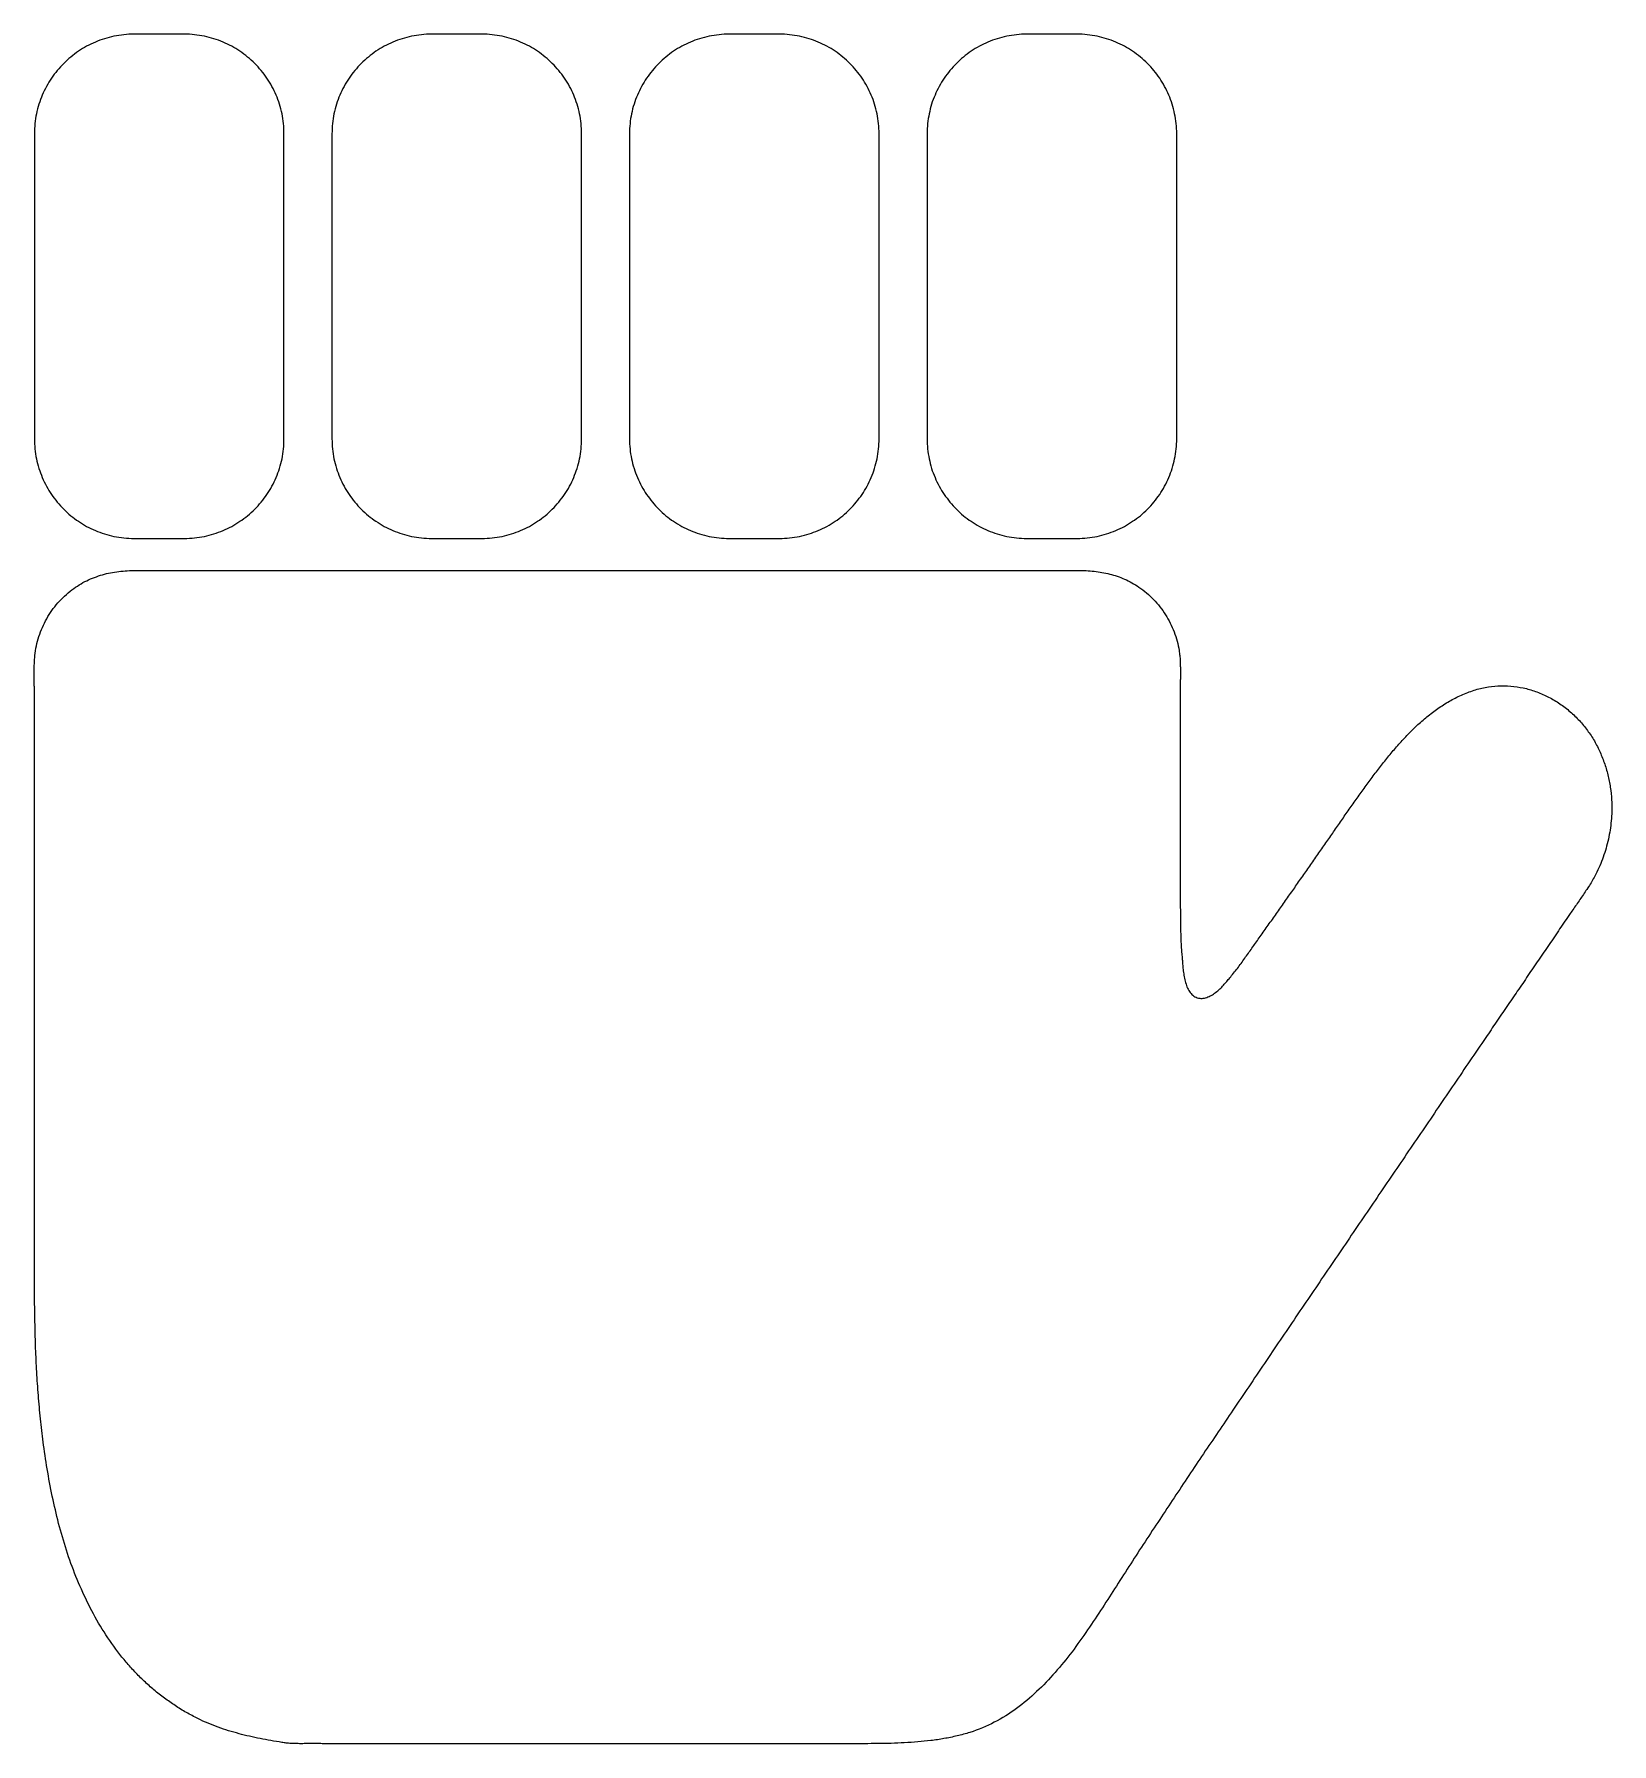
# Model space of a CAD drawing. Extents: x 57 to 152, y -213 to -110.
import ezdxf

# ---------------------------------------------------------------- set-up
doc = ezdxf.new("R2010")
doc.units = 0
doc.layers.add('LIVELLO_2', color=7, linetype='CONTINUOUS')

msp = doc.modelspace()

# ---------------------------------------------------------------- linework, layer by layer
at = {"layer": 'LIVELLO_2', "color": 250}
for points, knots in [([(71.6, -134.24), (71.6, -134.45), (71.59, -134.65), (71.57, -134.85), (71.55, -135.05), (71.52, -135.25), (71.48, -135.45), (71.44, -135.64), (71.39, -135.83), (71.33, -136.02), (71.27, -136.21), (71.2, -136.39), (71.13, -136.57), (71.05, -136.75), (70.97, -136.93), (70.87, -137.1), (70.78, -137.27), (70.68, -137.43), (70.57, -137.59), (70.46, -137.75), (70.35, -137.9), (70.23, -138.05), (70.1, -138.2), (69.97, -138.34), (69.84, -138.48), (69.7, -138.62), (69.56, -138.75), (69.41, -138.87), (69.26, -138.99), (69.11, -139.11), (68.95, -139.21), (68.79, -139.32), (68.62, -139.42), (68.45, -139.52), (68.28, -139.61), (68.11, -139.69), (67.93, -139.77), (67.75, -139.84), (67.57, -139.91), (67.38, -139.97), (67.19, -140.03), (67, -140.08), (66.81, -140.12), (66.61, -140.16), (66.41, -140.19), (66.21, -140.21), (66.01, -140.23), (65.81, -140.24), (65.6, -140.24), (65.6, -140.24), (65.41, -140.24), (65.41, -140.24), (65.41, -140.24), (65.22, -140.24), (65.22, -140.24), (65.22, -140.24), (65.03, -140.24), (65.03, -140.24), (65.03, -140.24), (64.84, -140.24), (64.84, -140.24), (64.84, -140.24), (64.65, -140.24), (64.65, -140.24), (64.65, -140.24), (64.46, -140.24), (64.46, -140.24), (64.46, -140.24), (64.27, -140.24), (64.27, -140.24), (64.27, -140.24), (64.08, -140.24), (64.08, -140.24), (64.08, -140.24), (63.9, -140.24), (63.9, -140.24), (63.9, -140.24), (63.71, -140.24), (63.71, -140.24), (63.71, -140.24), (63.52, -140.24), (63.52, -140.24), (63.52, -140.24), (63.33, -140.24), (63.33, -140.24), (63.33, -140.24), (63.14, -140.24), (63.14, -140.24), (63.14, -140.24), (62.95, -140.24), (62.95, -140.24), (62.95, -140.24), (62.76, -140.24), (62.76, -140.24), (62.76, -140.24), (62.57, -140.24), (62.57, -140.24), (62.36, -140.24), (62.16, -140.23), (61.96, -140.21), (61.76, -140.19), (61.56, -140.16), (61.36, -140.12), (61.17, -140.08), (60.98, -140.03), (60.79, -139.97), (60.6, -139.91), (60.42, -139.84), (60.24, -139.77), (60.06, -139.69), (59.88, -139.61), (59.71, -139.52), (59.54, -139.42), (59.38, -139.32), (59.22, -139.21), (59.06, -139.11), (58.91, -138.99), (58.76, -138.87), (58.61, -138.75), (58.47, -138.62), (58.33, -138.48), (58.2, -138.34), (58.07, -138.2), (57.94, -138.05), (57.82, -137.9), (57.7, -137.75), (57.6, -137.59), (57.49, -137.43), (57.39, -137.27), (57.3, -137.1), (57.2, -136.93), (57.12, -136.75), (57.04, -136.57), (56.97, -136.39), (56.9, -136.21), (56.84, -136.02), (56.78, -135.83), (56.73, -135.64), (56.69, -135.45), (56.65, -135.25), (56.62, -135.05), (56.6, -134.85), (56.58, -134.65), (56.57, -134.45), (56.57, -134.24), (56.57, -134.24), (56.57, -133.09), (56.57, -133.09), (56.57, -133.09), (56.57, -131.95), (56.57, -131.95), (56.57, -131.95), (56.57, -130.8), (56.57, -130.8), (56.57, -130.8), (56.57, -129.65), (56.57, -129.65), (56.57, -129.65), (56.57, -128.5), (56.57, -128.5), (56.57, -128.5), (56.57, -127.35), (56.57, -127.35), (56.57, -127.35), (56.57, -126.2), (56.57, -126.2), (56.57, -126.2), (56.57, -125.05), (56.57, -125.05), (56.57, -125.05), (56.57, -123.9), (56.57, -123.9), (56.57, -123.9), (56.57, -122.76), (56.57, -122.76), (56.57, -122.76), (56.57, -121.61), (56.57, -121.61), (56.57, -121.61), (56.57, -120.46), (56.57, -120.46), (56.57, -120.46), (56.57, -119.31), (56.57, -119.31), (56.57, -119.31), (56.57, -118.16), (56.57, -118.16), (56.57, -118.16), (56.57, -117.01), (56.57, -117.01), (56.57, -117.01), (56.57, -115.86), (56.57, -115.86), (56.57, -115.66), (56.58, -115.45), (56.6, -115.25), (56.62, -115.05), (56.65, -114.85), (56.69, -114.66), (56.73, -114.46), (56.78, -114.27), (56.84, -114.09), (56.9, -113.9), (56.97, -113.71), (57.04, -113.53), (57.12, -113.36), (57.2, -113.18), (57.3, -113.01), (57.39, -112.84), (57.49, -112.68), (57.6, -112.52), (57.7, -112.36), (57.82, -112.2), (57.94, -112.05), (58.07, -111.91), (58.2, -111.76), (58.33, -111.63), (58.47, -111.49), (58.61, -111.36), (58.76, -111.24), (58.91, -111.12), (59.06, -111), (59.22, -110.89), (59.38, -110.78), (59.54, -110.68), (59.71, -110.59), (59.88, -110.5), (60.06, -110.41), (60.24, -110.34), (60.42, -110.26), (60.6, -110.19), (60.79, -110.14), (60.98, -110.08), (61.17, -110.03), (61.36, -109.99), (61.56, -109.95), (61.76, -109.92), (61.96, -109.9), (62.16, -109.88), (62.36, -109.86), (62.57, -109.86), (62.57, -109.86), (62.76, -109.86), (62.76, -109.86), (62.76, -109.86), (62.95, -109.86), (62.95, -109.86), (62.95, -109.86), (63.14, -109.86), (63.14, -109.86), (63.14, -109.86), (63.33, -109.86), (63.33, -109.86), (63.33, -109.86), (63.52, -109.86), (63.52, -109.86), (63.52, -109.86), (63.71, -109.86), (63.71, -109.86), (63.71, -109.86), (63.9, -109.86), (63.9, -109.86), (63.9, -109.86), (64.08, -109.86), (64.08, -109.86), (64.08, -109.86), (64.27, -109.86), (64.27, -109.86), (64.27, -109.86), (64.46, -109.86), (64.46, -109.86), (64.46, -109.86), (64.65, -109.86), (64.65, -109.86), (64.65, -109.86), (64.84, -109.86), (64.84, -109.86), (64.84, -109.86), (65.03, -109.86), (65.03, -109.86), (65.03, -109.86), (65.22, -109.86), (65.22, -109.86), (65.22, -109.86), (65.41, -109.86), (65.41, -109.86), (65.41, -109.86), (65.6, -109.86), (65.6, -109.86), (65.81, -109.86), (66.01, -109.88), (66.21, -109.9), (66.41, -109.92), (66.61, -109.95), (66.81, -109.99), (67, -110.03), (67.19, -110.08), (67.38, -110.14), (67.57, -110.19), (67.75, -110.26), (67.93, -110.34), (68.11, -110.41), (68.28, -110.5), (68.45, -110.59), (68.62, -110.68), (68.79, -110.78), (68.95, -110.89), (69.11, -111), (69.26, -111.12), (69.41, -111.24), (69.56, -111.36), (69.7, -111.49), (69.84, -111.63), (69.97, -111.76), (70.1, -111.91), (70.23, -112.05), (70.35, -112.2), (70.46, -112.36), (70.57, -112.52), (70.68, -112.68), (70.78, -112.84), (70.87, -113.01), (70.97, -113.18), (71.05, -113.36), (71.13, -113.53), (71.2, -113.71), (71.27, -113.9), (71.33, -114.09), (71.39, -114.27), (71.44, -114.46), (71.48, -114.66), (71.52, -114.85), (71.55, -115.05), (71.57, -115.25), (71.59, -115.45), (71.6, -115.66), (71.6, -115.86), (71.6, -115.86), (71.6, -117.01), (71.6, -117.01), (71.6, -117.01), (71.6, -118.16), (71.6, -118.16), (71.6, -118.16), (71.6, -119.31), (71.6, -119.31), (71.6, -119.31), (71.6, -120.46), (71.6, -120.46), (71.6, -120.46), (71.6, -121.61), (71.6, -121.61), (71.6, -121.61), (71.6, -122.76), (71.6, -122.76), (71.6, -122.76), (71.6, -123.9), (71.6, -123.9), (71.6, -123.9), (71.6, -125.05), (71.6, -125.05), (71.6, -125.05), (71.6, -126.2), (71.6, -126.2), (71.6, -126.2), (71.6, -127.35), (71.6, -127.35), (71.6, -127.35), (71.6, -128.5), (71.6, -128.5), (71.6, -128.5), (71.6, -129.65), (71.6, -129.65), (71.6, -129.65), (71.6, -130.8), (71.6, -130.8), (71.6, -130.8), (71.6, -131.95), (71.6, -131.95), (71.6, -131.95), (71.6, -133.09), (71.6, -133.09), (71.6, -133.09), (71.6, -134.24), (71.6, -134.24)], [0, 0, 0, 0, 1, 1, 1, 2, 2, 2, 3, 3, 3, 4, 4, 4, 5, 5, 5, 6, 6, 6, 7, 7, 7, 8, 8, 8, 9, 9, 9, 10, 10, 10, 11, 11, 11, 12, 12, 12, 13, 13, 13, 14, 14, 14, 15, 15, 15, 16, 16, 16, 17, 17, 17, 18, 18, 18, 19, 19, 19, 20, 20, 20, 21, 21, 21, 22, 22, 22, 23, 23, 23, 24, 24, 24, 25, 25, 25, 26, 26, 26, 27, 27, 27, 28, 28, 28, 29, 29, 29, 30, 30, 30, 31, 31, 31, 32, 32, 32, 33, 33, 33, 34, 34, 34, 35, 35, 35, 36, 36, 36, 37, 37, 37, 38, 38, 38, 39, 39, 39, 40, 40, 40, 41, 41, 41, 42, 42, 42, 43, 43, 43, 44, 44, 44, 45, 45, 45, 46, 46, 46, 47, 47, 47, 48, 48, 48, 49, 49, 49, 50, 50, 50, 51, 51, 51, 52, 52, 52, 53, 53, 53, 54, 54, 54, 55, 55, 55, 56, 56, 56, 57, 57, 57, 58, 58, 58, 59, 59, 59, 60, 60, 60, 61, 61, 61, 62, 62, 62, 63, 63, 63, 64, 64, 64, 65, 65, 65, 66, 66, 66, 67, 67, 67, 68, 68, 68, 69, 69, 69, 70, 70, 70, 71, 71, 71, 72, 72, 72, 73, 73, 73, 74, 74, 74, 75, 75, 75, 76, 76, 76, 77, 77, 77, 78, 78, 78, 79, 79, 79, 80, 80, 80, 81, 81, 81, 82, 82, 82, 83, 83, 83, 84, 84, 84, 85, 85, 85, 86, 86, 86, 87, 87, 87, 88, 88, 88, 89, 89, 89, 90, 90, 90, 91, 91, 91, 92, 92, 92, 93, 93, 93, 94, 94, 94, 95, 95, 95, 96, 96, 96, 97, 97, 97, 98, 98, 98, 99, 99, 99, 100, 100, 100, 101, 101, 101, 102, 102, 102, 103, 103, 103, 104, 104, 104, 105, 105, 105, 106, 106, 106, 107, 107, 107, 108, 108, 108, 109, 109, 109, 110, 110, 110, 111, 111, 111, 112, 112, 112, 113, 113, 113, 114, 114, 114, 115, 115, 115, 116, 116, 116, 117, 117, 117, 118, 118, 118, 119, 119, 119, 120, 120, 120, 121, 121, 121, 122, 122, 122, 123, 123, 123, 124, 124, 124, 125, 125, 125, 126, 126, 126, 127, 127, 127, 128, 128, 128, 128]), ([(89.52, -134.24), (89.52, -134.45), (89.51, -134.65), (89.49, -134.85), (89.47, -135.05), (89.44, -135.25), (89.4, -135.45), (89.36, -135.64), (89.31, -135.83), (89.25, -136.02), (89.19, -136.21), (89.12, -136.39), (89.05, -136.57), (88.97, -136.75), (88.89, -136.93), (88.8, -137.1), (88.7, -137.27), (88.6, -137.43), (88.49, -137.59), (88.39, -137.75), (88.27, -137.9), (88.15, -138.05), (88.02, -138.2), (87.9, -138.34), (87.76, -138.48), (87.62, -138.62), (87.48, -138.75), (87.33, -138.87), (87.18, -138.99), (87.03, -139.11), (86.87, -139.21), (86.71, -139.32), (86.55, -139.42), (86.38, -139.52), (86.21, -139.61), (86.03, -139.69), (85.85, -139.77), (85.67, -139.84), (85.49, -139.91), (85.3, -139.97), (85.11, -140.03), (84.92, -140.08), (84.73, -140.12), (84.53, -140.16), (84.33, -140.19), (84.13, -140.21), (83.93, -140.23), (83.73, -140.24), (83.52, -140.24), (83.52, -140.24), (83.33, -140.24), (83.33, -140.24), (83.33, -140.24), (83.14, -140.24), (83.14, -140.24), (83.14, -140.24), (82.95, -140.24), (82.95, -140.24), (82.95, -140.24), (82.76, -140.24), (82.76, -140.24), (82.76, -140.24), (82.57, -140.24), (82.57, -140.24), (82.57, -140.24), (82.39, -140.24), (82.39, -140.24), (82.39, -140.24), (82.2, -140.24), (82.2, -140.24), (82.2, -140.24), (82.01, -140.24), (82.01, -140.24), (82.01, -140.24), (81.82, -140.24), (81.82, -140.24), (81.82, -140.24), (81.63, -140.24), (81.63, -140.24), (81.63, -140.24), (81.44, -140.24), (81.44, -140.24), (81.44, -140.24), (81.25, -140.24), (81.25, -140.24), (81.25, -140.24), (81.06, -140.24), (81.06, -140.24), (81.06, -140.24), (80.87, -140.24), (80.87, -140.24), (80.87, -140.24), (80.68, -140.24), (80.68, -140.24), (80.68, -140.24), (80.49, -140.24), (80.49, -140.24), (80.28, -140.24), (80.08, -140.23), (79.88, -140.21), (79.68, -140.19), (79.48, -140.16), (79.28, -140.12), (79.09, -140.08), (78.9, -140.03), (78.71, -139.97), (78.52, -139.91), (78.34, -139.84), (78.16, -139.77), (77.98, -139.69), (77.81, -139.61), (77.64, -139.52), (77.47, -139.42), (77.3, -139.32), (77.14, -139.21), (76.98, -139.11), (76.83, -138.99), (76.68, -138.87), (76.53, -138.75), (76.39, -138.62), (76.25, -138.48), (76.12, -138.34), (75.99, -138.2), (75.86, -138.05), (75.74, -137.9), (75.63, -137.75), (75.52, -137.59), (75.41, -137.43), (75.31, -137.27), (75.22, -137.1), (75.12, -136.93), (75.04, -136.75), (74.96, -136.57), (74.89, -136.39), (74.82, -136.21), (74.76, -136.02), (74.7, -135.83), (74.65, -135.64), (74.61, -135.45), (74.57, -135.25), (74.54, -135.05), (74.52, -134.85), (74.5, -134.65), (74.49, -134.45), (74.49, -134.24), (74.49, -134.24), (74.49, -133.09), (74.49, -133.09), (74.49, -133.09), (74.49, -131.95), (74.49, -131.95), (74.49, -131.95), (74.49, -130.8), (74.49, -130.8), (74.49, -130.8), (74.49, -129.65), (74.49, -129.65), (74.49, -129.65), (74.49, -128.5), (74.49, -128.5), (74.49, -128.5), (74.49, -127.35), (74.49, -127.35), (74.49, -127.35), (74.49, -126.2), (74.49, -126.2), (74.49, -126.2), (74.49, -125.05), (74.49, -125.05), (74.49, -125.05), (74.49, -123.9), (74.49, -123.9), (74.49, -123.9), (74.49, -122.76), (74.49, -122.76), (74.49, -122.76), (74.49, -121.61), (74.49, -121.61), (74.49, -121.61), (74.49, -120.46), (74.49, -120.46), (74.49, -120.46), (74.49, -119.31), (74.49, -119.31), (74.49, -119.31), (74.49, -118.16), (74.49, -118.16), (74.49, -118.16), (74.49, -117.01), (74.49, -117.01), (74.49, -117.01), (74.49, -115.86), (74.49, -115.86), (74.49, -115.66), (74.5, -115.45), (74.52, -115.25), (74.54, -115.05), (74.57, -114.85), (74.61, -114.66), (74.65, -114.46), (74.7, -114.27), (74.76, -114.09), (74.82, -113.9), (74.89, -113.71), (74.96, -113.53), (75.04, -113.36), (75.12, -113.18), (75.22, -113.01), (75.31, -112.84), (75.41, -112.68), (75.52, -112.52), (75.63, -112.36), (75.74, -112.2), (75.86, -112.05), (75.99, -111.91), (76.12, -111.76), (76.25, -111.63), (76.39, -111.49), (76.53, -111.36), (76.68, -111.24), (76.83, -111.12), (76.98, -111), (77.14, -110.89), (77.3, -110.78), (77.47, -110.68), (77.64, -110.59), (77.81, -110.5), (77.98, -110.41), (78.16, -110.34), (78.34, -110.26), (78.52, -110.19), (78.71, -110.14), (78.9, -110.08), (79.09, -110.03), (79.28, -109.99), (79.48, -109.95), (79.68, -109.92), (79.88, -109.9), (80.08, -109.88), (80.28, -109.86), (80.49, -109.86), (80.49, -109.86), (80.68, -109.86), (80.68, -109.86), (80.68, -109.86), (80.87, -109.86), (80.87, -109.86), (80.87, -109.86), (81.06, -109.86), (81.06, -109.86), (81.06, -109.86), (81.25, -109.86), (81.25, -109.86), (81.25, -109.86), (81.44, -109.86), (81.44, -109.86), (81.44, -109.86), (81.63, -109.86), (81.63, -109.86), (81.63, -109.86), (81.82, -109.86), (81.82, -109.86), (81.82, -109.86), (82.01, -109.86), (82.01, -109.86), (82.01, -109.86), (82.2, -109.86), (82.2, -109.86), (82.2, -109.86), (82.39, -109.86), (82.39, -109.86), (82.39, -109.86), (82.57, -109.86), (82.57, -109.86), (82.57, -109.86), (82.76, -109.86), (82.76, -109.86), (82.76, -109.86), (82.95, -109.86), (82.95, -109.86), (82.95, -109.86), (83.14, -109.86), (83.14, -109.86), (83.14, -109.86), (83.33, -109.86), (83.33, -109.86), (83.33, -109.86), (83.52, -109.86), (83.52, -109.86), (83.73, -109.86), (83.93, -109.88), (84.13, -109.9), (84.33, -109.92), (84.53, -109.95), (84.73, -109.99), (84.92, -110.03), (85.11, -110.08), (85.3, -110.14), (85.49, -110.19), (85.67, -110.26), (85.85, -110.34), (86.03, -110.41), (86.21, -110.5), (86.38, -110.59), (86.55, -110.68), (86.71, -110.78), (86.87, -110.89), (87.03, -111), (87.18, -111.12), (87.33, -111.24), (87.48, -111.36), (87.62, -111.49), (87.76, -111.63), (87.9, -111.76), (88.02, -111.91), (88.15, -112.05), (88.27, -112.2), (88.39, -112.36), (88.49, -112.52), (88.6, -112.68), (88.7, -112.84), (88.8, -113.01), (88.89, -113.18), (88.97, -113.36), (89.05, -113.53), (89.12, -113.71), (89.19, -113.9), (89.25, -114.09), (89.31, -114.27), (89.36, -114.46), (89.4, -114.66), (89.44, -114.85), (89.47, -115.05), (89.49, -115.25), (89.51, -115.45), (89.52, -115.66), (89.52, -115.86), (89.52, -115.86), (89.52, -117.01), (89.52, -117.01), (89.52, -117.01), (89.52, -118.16), (89.52, -118.16), (89.52, -118.16), (89.52, -119.31), (89.52, -119.31), (89.52, -119.31), (89.52, -120.46), (89.52, -120.46), (89.52, -120.46), (89.52, -121.61), (89.52, -121.61), (89.52, -121.61), (89.52, -122.76), (89.52, -122.76), (89.52, -122.76), (89.52, -123.9), (89.52, -123.9), (89.52, -123.9), (89.52, -125.05), (89.52, -125.05), (89.52, -125.05), (89.52, -126.2), (89.52, -126.2), (89.52, -126.2), (89.52, -127.35), (89.52, -127.35), (89.52, -127.35), (89.52, -128.5), (89.52, -128.5), (89.52, -128.5), (89.52, -129.65), (89.52, -129.65), (89.52, -129.65), (89.52, -130.8), (89.52, -130.8), (89.52, -130.8), (89.52, -131.95), (89.52, -131.95), (89.52, -131.95), (89.52, -133.09), (89.52, -133.09), (89.52, -133.09), (89.52, -134.24), (89.52, -134.24)], [0, 0, 0, 0, 1, 1, 1, 2, 2, 2, 3, 3, 3, 4, 4, 4, 5, 5, 5, 6, 6, 6, 7, 7, 7, 8, 8, 8, 9, 9, 9, 10, 10, 10, 11, 11, 11, 12, 12, 12, 13, 13, 13, 14, 14, 14, 15, 15, 15, 16, 16, 16, 17, 17, 17, 18, 18, 18, 19, 19, 19, 20, 20, 20, 21, 21, 21, 22, 22, 22, 23, 23, 23, 24, 24, 24, 25, 25, 25, 26, 26, 26, 27, 27, 27, 28, 28, 28, 29, 29, 29, 30, 30, 30, 31, 31, 31, 32, 32, 32, 33, 33, 33, 34, 34, 34, 35, 35, 35, 36, 36, 36, 37, 37, 37, 38, 38, 38, 39, 39, 39, 40, 40, 40, 41, 41, 41, 42, 42, 42, 43, 43, 43, 44, 44, 44, 45, 45, 45, 46, 46, 46, 47, 47, 47, 48, 48, 48, 49, 49, 49, 50, 50, 50, 51, 51, 51, 52, 52, 52, 53, 53, 53, 54, 54, 54, 55, 55, 55, 56, 56, 56, 57, 57, 57, 58, 58, 58, 59, 59, 59, 60, 60, 60, 61, 61, 61, 62, 62, 62, 63, 63, 63, 64, 64, 64, 65, 65, 65, 66, 66, 66, 67, 67, 67, 68, 68, 68, 69, 69, 69, 70, 70, 70, 71, 71, 71, 72, 72, 72, 73, 73, 73, 74, 74, 74, 75, 75, 75, 76, 76, 76, 77, 77, 77, 78, 78, 78, 79, 79, 79, 80, 80, 80, 81, 81, 81, 82, 82, 82, 83, 83, 83, 84, 84, 84, 85, 85, 85, 86, 86, 86, 87, 87, 87, 88, 88, 88, 89, 89, 89, 90, 90, 90, 91, 91, 91, 92, 92, 92, 93, 93, 93, 94, 94, 94, 95, 95, 95, 96, 96, 96, 97, 97, 97, 98, 98, 98, 99, 99, 99, 100, 100, 100, 101, 101, 101, 102, 102, 102, 103, 103, 103, 104, 104, 104, 105, 105, 105, 106, 106, 106, 107, 107, 107, 108, 108, 108, 109, 109, 109, 110, 110, 110, 111, 111, 111, 112, 112, 112, 113, 113, 113, 114, 114, 114, 115, 115, 115, 116, 116, 116, 117, 117, 117, 118, 118, 118, 119, 119, 119, 120, 120, 120, 121, 121, 121, 122, 122, 122, 123, 123, 123, 124, 124, 124, 125, 125, 125, 126, 126, 126, 127, 127, 127, 128, 128, 128, 128]), ([(107.44, -134.24), (107.44, -134.45), (107.43, -134.65), (107.41, -134.85), (107.39, -135.05), (107.36, -135.25), (107.32, -135.45), (107.28, -135.64), (107.23, -135.83), (107.17, -136.02), (107.11, -136.21), (107.05, -136.39), (106.97, -136.57), (106.89, -136.75), (106.81, -136.93), (106.72, -137.1), (106.62, -137.27), (106.52, -137.43), (106.42, -137.59), (106.31, -137.75), (106.19, -137.9), (106.07, -138.05), (105.95, -138.2), (105.82, -138.34), (105.68, -138.48), (105.55, -138.62), (105.4, -138.75), (105.25, -138.87), (105.11, -138.99), (104.95, -139.11), (104.79, -139.21), (104.63, -139.32), (104.47, -139.42), (104.3, -139.52), (104.13, -139.61), (103.95, -139.69), (103.77, -139.77), (103.59, -139.84), (103.41, -139.91), (103.22, -139.97), (103.04, -140.03), (102.84, -140.08), (102.65, -140.12), (102.45, -140.16), (102.26, -140.19), (102.05, -140.21), (101.85, -140.23), (101.65, -140.24), (101.44, -140.24), (101.44, -140.24), (101.25, -140.24), (101.25, -140.24), (101.25, -140.24), (101.06, -140.24), (101.06, -140.24), (101.06, -140.24), (100.88, -140.24), (100.88, -140.24), (100.88, -140.24), (100.69, -140.24), (100.69, -140.24), (100.69, -140.24), (100.5, -140.24), (100.5, -140.24), (100.5, -140.24), (100.31, -140.24), (100.31, -140.24), (100.31, -140.24), (100.12, -140.24), (100.12, -140.24), (100.12, -140.24), (99.93, -140.24), (99.93, -140.24), (99.93, -140.24), (99.74, -140.24), (99.74, -140.24), (99.74, -140.24), (99.55, -140.24), (99.55, -140.24), (99.55, -140.24), (99.36, -140.24), (99.36, -140.24), (99.36, -140.24), (99.17, -140.24), (99.17, -140.24), (99.17, -140.24), (98.98, -140.24), (98.98, -140.24), (98.98, -140.24), (98.79, -140.24), (98.79, -140.24), (98.79, -140.24), (98.6, -140.24), (98.6, -140.24), (98.6, -140.24), (98.41, -140.24), (98.41, -140.24), (98.21, -140.24), (98, -140.23), (97.8, -140.21), (97.6, -140.19), (97.4, -140.16), (97.21, -140.12), (97.01, -140.08), (96.82, -140.03), (96.63, -139.97), (96.44, -139.91), (96.26, -139.84), (96.08, -139.77), (95.9, -139.69), (95.73, -139.61), (95.56, -139.52), (95.39, -139.42), (95.22, -139.32), (95.06, -139.21), (94.9, -139.11), (94.75, -138.99), (94.6, -138.87), (94.45, -138.75), (94.31, -138.62), (94.17, -138.48), (94.04, -138.34), (93.91, -138.2), (93.79, -138.05), (93.66, -137.9), (93.55, -137.75), (93.44, -137.59), (93.33, -137.43), (93.23, -137.27), (93.14, -137.1), (93.05, -136.93), (92.96, -136.75), (92.89, -136.57), (92.81, -136.39), (92.74, -136.21), (92.68, -136.02), (92.62, -135.83), (92.57, -135.64), (92.53, -135.45), (92.49, -135.25), (92.46, -135.05), (92.44, -134.85), (92.42, -134.65), (92.41, -134.45), (92.41, -134.24), (92.41, -134.24), (92.41, -133.09), (92.41, -133.09), (92.41, -133.09), (92.41, -131.95), (92.41, -131.95), (92.41, -131.95), (92.41, -130.8), (92.41, -130.8), (92.41, -130.8), (92.41, -129.65), (92.41, -129.65), (92.41, -129.65), (92.41, -128.5), (92.41, -128.5), (92.41, -128.5), (92.41, -127.35), (92.41, -127.35), (92.41, -127.35), (92.41, -126.2), (92.41, -126.2), (92.41, -126.2), (92.41, -125.05), (92.41, -125.05), (92.41, -125.05), (92.41, -123.9), (92.41, -123.9), (92.41, -123.9), (92.41, -122.76), (92.41, -122.76), (92.41, -122.76), (92.41, -121.61), (92.41, -121.61), (92.41, -121.61), (92.41, -120.46), (92.41, -120.46), (92.41, -120.46), (92.41, -119.31), (92.41, -119.31), (92.41, -119.31), (92.41, -118.16), (92.41, -118.16), (92.41, -118.16), (92.41, -117.01), (92.41, -117.01), (92.41, -117.01), (92.41, -115.86), (92.41, -115.86), (92.41, -115.66), (92.42, -115.45), (92.44, -115.25), (92.46, -115.05), (92.49, -114.85), (92.53, -114.66), (92.57, -114.46), (92.62, -114.27), (92.68, -114.09), (92.74, -113.9), (92.81, -113.71), (92.89, -113.53), (92.96, -113.36), (93.05, -113.18), (93.14, -113.01), (93.23, -112.84), (93.33, -112.68), (93.44, -112.52), (93.55, -112.36), (93.66, -112.2), (93.79, -112.05), (93.91, -111.91), (94.04, -111.76), (94.17, -111.63), (94.31, -111.49), (94.45, -111.36), (94.6, -111.24), (94.75, -111.12), (94.9, -111), (95.06, -110.89), (95.22, -110.78), (95.39, -110.68), (95.56, -110.59), (95.73, -110.5), (95.9, -110.41), (96.08, -110.34), (96.26, -110.26), (96.44, -110.19), (96.63, -110.14), (96.82, -110.08), (97.01, -110.03), (97.21, -109.99), (97.4, -109.95), (97.6, -109.92), (97.8, -109.9), (98, -109.88), (98.21, -109.86), (98.41, -109.86), (98.41, -109.86), (98.6, -109.86), (98.6, -109.86), (98.6, -109.86), (98.79, -109.86), (98.79, -109.86), (98.79, -109.86), (98.98, -109.86), (98.98, -109.86), (98.98, -109.86), (99.17, -109.86), (99.17, -109.86), (99.17, -109.86), (99.36, -109.86), (99.36, -109.86), (99.36, -109.86), (99.55, -109.86), (99.55, -109.86), (99.55, -109.86), (99.74, -109.86), (99.74, -109.86), (99.74, -109.86), (99.93, -109.86), (99.93, -109.86), (99.93, -109.86), (100.12, -109.86), (100.12, -109.86), (100.12, -109.86), (100.31, -109.86), (100.31, -109.86), (100.31, -109.86), (100.5, -109.86), (100.5, -109.86), (100.5, -109.86), (100.69, -109.86), (100.69, -109.86), (100.69, -109.86), (100.88, -109.86), (100.88, -109.86), (100.88, -109.86), (101.06, -109.86), (101.06, -109.86), (101.06, -109.86), (101.25, -109.86), (101.25, -109.86), (101.25, -109.86), (101.44, -109.86), (101.44, -109.86), (101.65, -109.86), (101.85, -109.88), (102.05, -109.9), (102.26, -109.92), (102.45, -109.95), (102.65, -109.99), (102.84, -110.03), (103.04, -110.08), (103.22, -110.14), (103.41, -110.19), (103.59, -110.26), (103.77, -110.34), (103.95, -110.41), (104.13, -110.5), (104.3, -110.59), (104.47, -110.68), (104.63, -110.78), (104.79, -110.89), (104.95, -111), (105.11, -111.12), (105.25, -111.24), (105.4, -111.36), (105.55, -111.49), (105.68, -111.63), (105.82, -111.76), (105.95, -111.91), (106.07, -112.05), (106.19, -112.2), (106.31, -112.36), (106.42, -112.52), (106.52, -112.68), (106.62, -112.84), (106.72, -113.01), (106.81, -113.18), (106.89, -113.36), (106.97, -113.53), (107.05, -113.71), (107.11, -113.9), (107.17, -114.09), (107.23, -114.27), (107.28, -114.46), (107.32, -114.66), (107.36, -114.85), (107.39, -115.05), (107.41, -115.25), (107.43, -115.45), (107.44, -115.66), (107.44, -115.86), (107.44, -115.86), (107.44, -117.01), (107.44, -117.01), (107.44, -117.01), (107.44, -118.16), (107.44, -118.16), (107.44, -118.16), (107.44, -119.31), (107.44, -119.31), (107.44, -119.31), (107.44, -120.46), (107.44, -120.46), (107.44, -120.46), (107.44, -121.61), (107.44, -121.61), (107.44, -121.61), (107.44, -122.76), (107.44, -122.76), (107.44, -122.76), (107.44, -123.9), (107.44, -123.9), (107.44, -123.9), (107.44, -125.05), (107.44, -125.05), (107.44, -125.05), (107.44, -126.2), (107.44, -126.2), (107.44, -126.2), (107.44, -127.35), (107.44, -127.35), (107.44, -127.35), (107.44, -128.5), (107.44, -128.5), (107.44, -128.5), (107.44, -129.65), (107.44, -129.65), (107.44, -129.65), (107.44, -130.8), (107.44, -130.8), (107.44, -130.8), (107.44, -131.95), (107.44, -131.95), (107.44, -131.95), (107.44, -133.09), (107.44, -133.09), (107.44, -133.09), (107.44, -134.24), (107.44, -134.24)], [0, 0, 0, 0, 1, 1, 1, 2, 2, 2, 3, 3, 3, 4, 4, 4, 5, 5, 5, 6, 6, 6, 7, 7, 7, 8, 8, 8, 9, 9, 9, 10, 10, 10, 11, 11, 11, 12, 12, 12, 13, 13, 13, 14, 14, 14, 15, 15, 15, 16, 16, 16, 17, 17, 17, 18, 18, 18, 19, 19, 19, 20, 20, 20, 21, 21, 21, 22, 22, 22, 23, 23, 23, 24, 24, 24, 25, 25, 25, 26, 26, 26, 27, 27, 27, 28, 28, 28, 29, 29, 29, 30, 30, 30, 31, 31, 31, 32, 32, 32, 33, 33, 33, 34, 34, 34, 35, 35, 35, 36, 36, 36, 37, 37, 37, 38, 38, 38, 39, 39, 39, 40, 40, 40, 41, 41, 41, 42, 42, 42, 43, 43, 43, 44, 44, 44, 45, 45, 45, 46, 46, 46, 47, 47, 47, 48, 48, 48, 49, 49, 49, 50, 50, 50, 51, 51, 51, 52, 52, 52, 53, 53, 53, 54, 54, 54, 55, 55, 55, 56, 56, 56, 57, 57, 57, 58, 58, 58, 59, 59, 59, 60, 60, 60, 61, 61, 61, 62, 62, 62, 63, 63, 63, 64, 64, 64, 65, 65, 65, 66, 66, 66, 67, 67, 67, 68, 68, 68, 69, 69, 69, 70, 70, 70, 71, 71, 71, 72, 72, 72, 73, 73, 73, 74, 74, 74, 75, 75, 75, 76, 76, 76, 77, 77, 77, 78, 78, 78, 79, 79, 79, 80, 80, 80, 81, 81, 81, 82, 82, 82, 83, 83, 83, 84, 84, 84, 85, 85, 85, 86, 86, 86, 87, 87, 87, 88, 88, 88, 89, 89, 89, 90, 90, 90, 91, 91, 91, 92, 92, 92, 93, 93, 93, 94, 94, 94, 95, 95, 95, 96, 96, 96, 97, 97, 97, 98, 98, 98, 99, 99, 99, 100, 100, 100, 101, 101, 101, 102, 102, 102, 103, 103, 103, 104, 104, 104, 105, 105, 105, 106, 106, 106, 107, 107, 107, 108, 108, 108, 109, 109, 109, 110, 110, 110, 111, 111, 111, 112, 112, 112, 113, 113, 113, 114, 114, 114, 115, 115, 115, 116, 116, 116, 117, 117, 117, 118, 118, 118, 119, 119, 119, 120, 120, 120, 121, 121, 121, 122, 122, 122, 123, 123, 123, 124, 124, 124, 125, 125, 125, 126, 126, 126, 127, 127, 127, 128, 128, 128, 128]), ([(125.37, -134.24), (125.37, -134.45), (125.35, -134.65), (125.33, -134.85), (125.31, -135.05), (125.28, -135.25), (125.24, -135.45), (125.2, -135.64), (125.15, -135.83), (125.09, -136.02), (125.04, -136.21), (124.97, -136.39), (124.89, -136.57), (124.82, -136.75), (124.73, -136.93), (124.64, -137.1), (124.55, -137.27), (124.44, -137.43), (124.34, -137.59), (124.23, -137.75), (124.11, -137.9), (123.99, -138.05), (123.87, -138.2), (123.74, -138.34), (123.6, -138.48), (123.47, -138.62), (123.32, -138.75), (123.18, -138.87), (123.03, -138.99), (122.87, -139.11), (122.71, -139.21), (122.55, -139.32), (122.39, -139.42), (122.22, -139.52), (122.05, -139.61), (121.87, -139.69), (121.69, -139.77), (121.52, -139.84), (121.33, -139.91), (121.14, -139.97), (120.96, -140.03), (120.77, -140.08), (120.57, -140.12), (120.38, -140.16), (120.18, -140.19), (119.98, -140.21), (119.78, -140.23), (119.57, -140.24), (119.37, -140.24), (119.37, -140.24), (119.18, -140.24), (119.18, -140.24), (119.18, -140.24), (118.99, -140.24), (118.99, -140.24), (118.99, -140.24), (118.8, -140.24), (118.8, -140.24), (118.8, -140.24), (118.61, -140.24), (118.61, -140.24), (118.61, -140.24), (118.42, -140.24), (118.42, -140.24), (118.42, -140.24), (118.23, -140.24), (118.23, -140.24), (118.23, -140.24), (118.04, -140.24), (118.04, -140.24), (118.04, -140.24), (117.85, -140.24), (117.85, -140.24), (117.85, -140.24), (117.66, -140.24), (117.66, -140.24), (117.66, -140.24), (117.47, -140.24), (117.47, -140.24), (117.47, -140.24), (117.28, -140.24), (117.28, -140.24), (117.28, -140.24), (117.09, -140.24), (117.09, -140.24), (117.09, -140.24), (116.9, -140.24), (116.9, -140.24), (116.9, -140.24), (116.71, -140.24), (116.71, -140.24), (116.71, -140.24), (116.52, -140.24), (116.52, -140.24), (116.52, -140.24), (116.33, -140.24), (116.33, -140.24), (116.13, -140.24), (115.92, -140.23), (115.72, -140.21), (115.52, -140.19), (115.32, -140.16), (115.13, -140.12), (114.93, -140.08), (114.74, -140.03), (114.55, -139.97), (114.37, -139.91), (114.18, -139.84), (114, -139.77), (113.82, -139.69), (113.65, -139.61), (113.48, -139.52), (113.31, -139.42), (113.14, -139.32), (112.98, -139.21), (112.82, -139.11), (112.67, -138.99), (112.52, -138.87), (112.37, -138.75), (112.23, -138.62), (112.1, -138.48), (111.96, -138.34), (111.83, -138.2), (111.71, -138.05), (111.59, -137.9), (111.47, -137.75), (111.36, -137.59), (111.25, -137.43), (111.15, -137.27), (111.06, -137.1), (110.97, -136.93), (110.88, -136.75), (110.81, -136.57), (110.73, -136.39), (110.66, -136.21), (110.6, -136.02), (110.55, -135.83), (110.5, -135.64), (110.46, -135.45), (110.42, -135.25), (110.38, -135.05), (110.36, -134.85), (110.34, -134.65), (110.33, -134.45), (110.33, -134.24), (110.33, -134.24), (110.33, -133.09), (110.33, -133.09), (110.33, -133.09), (110.33, -131.95), (110.33, -131.95), (110.33, -131.95), (110.33, -130.8), (110.33, -130.8), (110.33, -130.8), (110.33, -129.65), (110.33, -129.65), (110.33, -129.65), (110.33, -128.5), (110.33, -128.5), (110.33, -128.5), (110.33, -127.35), (110.33, -127.35), (110.33, -127.35), (110.33, -126.2), (110.33, -126.2), (110.33, -126.2), (110.33, -125.05), (110.33, -125.05), (110.33, -125.05), (110.33, -123.9), (110.33, -123.9), (110.33, -123.9), (110.33, -122.76), (110.33, -122.76), (110.33, -122.76), (110.33, -121.61), (110.33, -121.61), (110.33, -121.61), (110.33, -120.46), (110.33, -120.46), (110.33, -120.46), (110.33, -119.31), (110.33, -119.31), (110.33, -119.31), (110.33, -118.16), (110.33, -118.16), (110.33, -118.16), (110.33, -117.01), (110.33, -117.01), (110.33, -117.01), (110.33, -115.86), (110.33, -115.86), (110.33, -115.66), (110.34, -115.45), (110.36, -115.25), (110.38, -115.05), (110.42, -114.85), (110.46, -114.66), (110.5, -114.46), (110.55, -114.27), (110.6, -114.09), (110.66, -113.9), (110.73, -113.71), (110.81, -113.53), (110.88, -113.36), (110.97, -113.18), (111.06, -113.01), (111.15, -112.84), (111.25, -112.68), (111.36, -112.52), (111.47, -112.36), (111.59, -112.2), (111.71, -112.05), (111.83, -111.91), (111.96, -111.76), (112.1, -111.63), (112.23, -111.49), (112.37, -111.36), (112.52, -111.24), (112.67, -111.12), (112.82, -111), (112.98, -110.89), (113.14, -110.78), (113.31, -110.68), (113.48, -110.59), (113.65, -110.5), (113.82, -110.41), (114, -110.34), (114.18, -110.26), (114.37, -110.19), (114.55, -110.14), (114.74, -110.08), (114.93, -110.03), (115.13, -109.99), (115.32, -109.95), (115.52, -109.92), (115.72, -109.9), (115.92, -109.88), (116.13, -109.86), (116.33, -109.86), (116.33, -109.86), (116.52, -109.86), (116.52, -109.86), (116.52, -109.86), (116.71, -109.86), (116.71, -109.86), (116.71, -109.86), (116.9, -109.86), (116.9, -109.86), (116.9, -109.86), (117.09, -109.86), (117.09, -109.86), (117.09, -109.86), (117.28, -109.86), (117.28, -109.86), (117.28, -109.86), (117.47, -109.86), (117.47, -109.86), (117.47, -109.86), (117.66, -109.86), (117.66, -109.86), (117.66, -109.86), (117.85, -109.86), (117.85, -109.86), (117.85, -109.86), (118.04, -109.86), (118.04, -109.86), (118.04, -109.86), (118.23, -109.86), (118.23, -109.86), (118.23, -109.86), (118.42, -109.86), (118.42, -109.86), (118.42, -109.86), (118.61, -109.86), (118.61, -109.86), (118.61, -109.86), (118.8, -109.86), (118.8, -109.86), (118.8, -109.86), (118.99, -109.86), (118.99, -109.86), (118.99, -109.86), (119.18, -109.86), (119.18, -109.86), (119.18, -109.86), (119.37, -109.86), (119.37, -109.86), (119.57, -109.86), (119.78, -109.88), (119.98, -109.9), (120.18, -109.92), (120.38, -109.95), (120.57, -109.99), (120.77, -110.03), (120.96, -110.08), (121.14, -110.14), (121.33, -110.19), (121.52, -110.26), (121.69, -110.34), (121.87, -110.41), (122.05, -110.5), (122.22, -110.59), (122.39, -110.68), (122.55, -110.78), (122.71, -110.89), (122.87, -111), (123.03, -111.12), (123.18, -111.24), (123.32, -111.36), (123.47, -111.49), (123.6, -111.63), (123.74, -111.76), (123.87, -111.91), (123.99, -112.05), (124.11, -112.2), (124.23, -112.36), (124.34, -112.52), (124.44, -112.68), (124.55, -112.84), (124.64, -113.01), (124.73, -113.18), (124.82, -113.36), (124.89, -113.53), (124.97, -113.71), (125.04, -113.9), (125.09, -114.09), (125.15, -114.27), (125.2, -114.46), (125.24, -114.66), (125.28, -114.85), (125.31, -115.05), (125.33, -115.25), (125.35, -115.45), (125.37, -115.66), (125.37, -115.86), (125.37, -115.86), (125.37, -117.01), (125.37, -117.01), (125.37, -117.01), (125.37, -118.16), (125.37, -118.16), (125.37, -118.16), (125.37, -119.31), (125.37, -119.31), (125.37, -119.31), (125.37, -120.46), (125.37, -120.46), (125.37, -120.46), (125.37, -121.61), (125.37, -121.61), (125.37, -121.61), (125.37, -122.76), (125.37, -122.76), (125.37, -122.76), (125.37, -123.9), (125.37, -123.9), (125.37, -123.9), (125.37, -125.05), (125.37, -125.05), (125.37, -125.05), (125.37, -126.2), (125.37, -126.2), (125.37, -126.2), (125.37, -127.35), (125.37, -127.35), (125.37, -127.35), (125.37, -128.5), (125.37, -128.5), (125.37, -128.5), (125.37, -129.65), (125.37, -129.65), (125.37, -129.65), (125.37, -130.8), (125.37, -130.8), (125.37, -130.8), (125.37, -131.95), (125.37, -131.95), (125.37, -131.95), (125.37, -133.09), (125.37, -133.09), (125.37, -133.09), (125.37, -134.24), (125.37, -134.24)], [0, 0, 0, 0, 1, 1, 1, 2, 2, 2, 3, 3, 3, 4, 4, 4, 5, 5, 5, 6, 6, 6, 7, 7, 7, 8, 8, 8, 9, 9, 9, 10, 10, 10, 11, 11, 11, 12, 12, 12, 13, 13, 13, 14, 14, 14, 15, 15, 15, 16, 16, 16, 17, 17, 17, 18, 18, 18, 19, 19, 19, 20, 20, 20, 21, 21, 21, 22, 22, 22, 23, 23, 23, 24, 24, 24, 25, 25, 25, 26, 26, 26, 27, 27, 27, 28, 28, 28, 29, 29, 29, 30, 30, 30, 31, 31, 31, 32, 32, 32, 33, 33, 33, 34, 34, 34, 35, 35, 35, 36, 36, 36, 37, 37, 37, 38, 38, 38, 39, 39, 39, 40, 40, 40, 41, 41, 41, 42, 42, 42, 43, 43, 43, 44, 44, 44, 45, 45, 45, 46, 46, 46, 47, 47, 47, 48, 48, 48, 49, 49, 49, 50, 50, 50, 51, 51, 51, 52, 52, 52, 53, 53, 53, 54, 54, 54, 55, 55, 55, 56, 56, 56, 57, 57, 57, 58, 58, 58, 59, 59, 59, 60, 60, 60, 61, 61, 61, 62, 62, 62, 63, 63, 63, 64, 64, 64, 65, 65, 65, 66, 66, 66, 67, 67, 67, 68, 68, 68, 69, 69, 69, 70, 70, 70, 71, 71, 71, 72, 72, 72, 73, 73, 73, 74, 74, 74, 75, 75, 75, 76, 76, 76, 77, 77, 77, 78, 78, 78, 79, 79, 79, 80, 80, 80, 81, 81, 81, 82, 82, 82, 83, 83, 83, 84, 84, 84, 85, 85, 85, 86, 86, 86, 87, 87, 87, 88, 88, 88, 89, 89, 89, 90, 90, 90, 91, 91, 91, 92, 92, 92, 93, 93, 93, 94, 94, 94, 95, 95, 95, 96, 96, 96, 97, 97, 97, 98, 98, 98, 99, 99, 99, 100, 100, 100, 101, 101, 101, 102, 102, 102, 103, 103, 103, 104, 104, 104, 105, 105, 105, 106, 106, 106, 107, 107, 107, 108, 108, 108, 109, 109, 109, 110, 110, 110, 111, 111, 111, 112, 112, 112, 113, 113, 113, 114, 114, 114, 115, 115, 115, 116, 116, 116, 117, 117, 117, 118, 118, 118, 119, 119, 119, 120, 120, 120, 121, 121, 121, 122, 122, 122, 123, 123, 123, 124, 124, 124, 125, 125, 125, 126, 126, 126, 127, 127, 127, 128, 128, 128, 128]), ([(151.56, -155.99), (151.54, -155.74), (151.51, -155.48), (151.48, -155.23), (151.44, -154.98), (151.39, -154.73), (151.33, -154.48), (151.27, -154.23), (151.2, -153.99), (151.11, -153.74), (151.03, -153.5), (150.93, -153.27), (150.82, -153.04), (150.72, -152.81), (150.6, -152.58), (150.47, -152.36), (150.34, -152.15), (150.2, -151.93), (150.04, -151.73), (149.89, -151.53), (149.73, -151.33), (149.55, -151.15), (149.38, -150.96), (149.19, -150.78), (148.99, -150.62), (148.79, -150.45), (148.58, -150.29), (148.36, -150.15), (148.14, -150), (147.91, -149.87), (147.68, -149.76), (147.45, -149.64), (147.22, -149.54), (146.97, -149.46), (146.73, -149.37), (146.49, -149.3), (146.24, -149.25), (145.99, -149.2), (145.74, -149.16), (145.48, -149.14), (145.23, -149.12), (144.97, -149.11), (144.71, -149.12), (144.46, -149.14), (144.2, -149.17), (143.94, -149.22), (143.69, -149.26), (143.43, -149.33), (143.18, -149.42), (142.92, -149.51), (142.67, -149.61), (142.42, -149.72), (142.17, -149.84), (141.93, -149.97), (141.7, -150.1), (141.46, -150.24), (141.24, -150.39), (141.01, -150.55), (140.79, -150.71), (140.57, -150.88), (140.36, -151.05), (140.15, -151.23), (139.94, -151.41), (139.74, -151.6), (139.54, -151.79), (139.35, -151.99), (139.16, -152.19), (138.97, -152.39), (138.79, -152.59), (138.61, -152.79), (138.43, -153), (138.25, -153.21), (138.09, -153.41), (137.91, -153.63), (137.74, -153.84), (137.58, -154.06), (137.41, -154.28), (137.24, -154.49), (137.08, -154.72), (136.91, -154.94), (136.75, -155.16), (136.59, -155.38), (136.43, -155.6), (136.27, -155.83), (136.11, -156.05), (135.95, -156.28), (135.79, -156.5), (135.64, -156.73), (135.48, -156.95), (135.32, -157.18), (135.17, -157.41), (135.01, -157.63), (134.86, -157.86), (134.7, -158.08), (134.54, -158.31), (134.39, -158.53), (134.23, -158.76), (134.07, -158.99), (133.91, -159.22), (133.74, -159.45), (133.58, -159.69), (133.42, -159.92), (133.26, -160.15), (133.1, -160.38), (132.93, -160.61), (132.77, -160.85), (132.61, -161.08), (132.45, -161.31), (132.29, -161.54), (132.12, -161.77), (131.96, -162), (131.8, -162.24), (131.64, -162.47), (131.47, -162.7), (131.31, -162.93), (131.15, -163.16), (130.98, -163.39), (130.82, -163.62), (130.66, -163.85), (130.49, -164.08), (130.33, -164.31), (130.26, -164.42), (130.19, -164.52), (130.11, -164.62), (130.04, -164.72), (129.97, -164.82), (129.9, -164.92), (129.83, -165.03), (129.75, -165.13), (129.68, -165.23), (129.61, -165.33), (129.54, -165.43), (129.46, -165.53), (129.39, -165.63), (129.32, -165.74), (129.24, -165.84), (129.17, -165.94), (129.1, -166.04), (129.02, -166.14), (128.94, -166.23), (128.87, -166.33), (128.79, -166.43), (128.71, -166.53), (128.64, -166.62), (128.56, -166.72), (128.5, -166.78), (128.45, -166.85), (128.38, -166.93), (128.32, -167), (128.25, -167.08), (128.18, -167.15), (128.11, -167.23), (128.04, -167.31), (127.96, -167.38), (127.88, -167.46), (127.8, -167.53), (127.71, -167.59), (127.63, -167.66), (127.54, -167.72), (127.45, -167.77), (127.36, -167.82), (127.27, -167.86), (127.18, -167.89), (127.08, -167.92), (126.99, -167.94), (126.89, -167.95), (126.8, -167.95), (126.7, -167.94), (126.6, -167.91), (126.5, -167.88), (126.42, -167.83), (126.34, -167.76), (126.26, -167.7), (126.19, -167.63), (126.13, -167.54), (126.08, -167.45), (126.03, -167.35), (125.98, -167.25), (125.94, -167.14), (125.91, -167.03), (125.88, -166.92), (125.85, -166.8), (125.82, -166.68), (125.8, -166.56), (125.78, -166.45), (125.77, -166.33), (125.75, -166.21), (125.74, -166.1), (125.73, -165.99), (125.72, -165.89), (125.71, -165.78), (125.71, -165.69), (125.7, -165.61), (125.69, -165.49), (125.68, -165.37), (125.67, -165.26), (125.66, -165.14), (125.65, -165.03), (125.64, -164.91), (125.64, -164.8), (125.63, -164.68), (125.62, -164.56), (125.62, -164.45), (125.61, -164.33), (125.61, -164.22), (125.61, -164.1), (125.6, -163.98), (125.6, -163.87), (125.6, -163.75), (125.59, -163.64), (125.59, -163.52), (125.59, -163.4), (125.59, -163.29), (125.59, -163.17), (125.59, -163.06), (125.59, -162.94), (125.59, -162.82), (125.58, -162.57), (125.58, -162.32), (125.58, -162.07), (125.58, -161.82), (125.58, -161.57), (125.58, -161.32), (125.58, -161.06), (125.58, -160.81), (125.58, -160.56), (125.58, -160.31), (125.58, -160.06), (125.58, -159.81), (125.58, -159.56), (125.58, -159.3), (125.58, -159.05), (125.58, -158.8), (125.58, -158.55), (125.58, -158.3), (125.58, -158.05), (125.58, -157.8), (125.58, -157.54), (125.58, -157.29), (125.58, -157.04), (125.58, -156.79), (125.58, -156.48), (125.58, -156.18), (125.58, -155.88), (125.58, -155.57), (125.58, -155.27), (125.58, -154.96), (125.58, -154.66), (125.58, -154.36), (125.58, -154.05), (125.58, -153.75), (125.58, -153.44), (125.58, -153.14), (125.58, -152.83), (125.58, -152.53), (125.58, -152.23), (125.58, -151.92), (125.58, -151.62), (125.58, -151.31), (125.57, -151.01), (125.57, -150.7), (125.57, -150.4), (125.57, -150.1), (125.57, -149.79), (125.57, -149.49), (125.57, -149.38), (125.58, -149.28), (125.58, -149.18), (125.58, -149.07), (125.58, -148.97), (125.58, -148.87), (125.58, -148.76), (125.59, -148.66), (125.59, -148.55), (125.59, -148.45), (125.59, -148.34), (125.59, -148.24), (125.59, -148.14), (125.59, -148.03), (125.58, -147.93), (125.58, -147.82), (125.58, -147.72), (125.57, -147.61), (125.57, -147.51), (125.56, -147.41), (125.55, -147.3), (125.54, -147.2), (125.52, -147.1), (125.51, -147), (125.48, -146.8), (125.44, -146.61), (125.39, -146.43), (125.34, -146.24), (125.28, -146.05), (125.21, -145.87), (125.14, -145.69), (125.06, -145.51), (124.97, -145.34), (124.89, -145.17), (124.79, -145), (124.69, -144.84), (124.59, -144.67), (124.47, -144.51), (124.35, -144.36), (124.23, -144.21), (124.11, -144.06), (123.97, -143.92), (123.84, -143.78), (123.7, -143.65), (123.55, -143.52), (123.4, -143.4), (123.25, -143.28), (123.08, -143.17), (122.95, -143.07), (122.81, -142.99), (122.66, -142.91), (122.52, -142.83), (122.38, -142.76), (122.23, -142.69), (122.08, -142.63), (121.93, -142.57), (121.78, -142.52), (121.63, -142.47), (121.48, -142.42), (121.33, -142.39), (121.17, -142.35), (121.02, -142.31), (120.86, -142.29), (120.71, -142.26), (120.55, -142.24), (120.39, -142.22), (120.23, -142.2), (120.07, -142.19), (119.91, -142.18), (119.75, -142.18), (119.58, -142.17), (119.42, -142.17), (119.32, -142.17), (119.22, -142.17), (119.12, -142.17), (119.03, -142.17), (118.93, -142.17), (118.83, -142.17), (118.73, -142.17), (118.63, -142.17), (118.53, -142.17), (118.43, -142.17), (118.34, -142.17), (118.24, -142.17), (118.14, -142.17), (118.04, -142.17), (117.94, -142.17), (117.84, -142.17), (117.74, -142.17), (117.65, -142.17), (117.55, -142.17), (117.45, -142.17), (117.35, -142.17), (117.25, -142.17), (117.15, -142.17), (117.05, -142.17), (116.66, -142.17), (116.27, -142.17), (115.88, -142.17), (115.48, -142.17), (115.09, -142.17), (114.7, -142.17), (114.31, -142.17), (113.92, -142.17), (113.52, -142.17), (113.13, -142.17), (112.74, -142.17), (112.35, -142.17), (111.95, -142.17), (111.56, -142.17), (111.17, -142.17), (110.78, -142.17), (110.38, -142.17), (109.99, -142.17), (109.6, -142.17), (109.21, -142.17), (108.82, -142.17), (108.42, -142.17), (108.03, -142.17), (107.64, -142.17), (107.09, -142.17), (106.54, -142.17), (105.99, -142.17), (105.45, -142.17), (104.9, -142.17), (104.35, -142.17), (103.8, -142.17), (103.25, -142.17), (102.71, -142.17), (102.16, -142.17), (101.61, -142.17), (101.06, -142.17), (100.51, -142.17), (99.97, -142.17), (99.42, -142.17), (98.87, -142.17), (98.32, -142.17), (97.77, -142.17), (97.23, -142.17), (96.68, -142.17), (96.13, -142.17), (95.58, -142.17), (95.03, -142.17), (94.49, -142.17), (93.91, -142.17), (93.33, -142.17), (92.75, -142.17), (92.17, -142.17), (91.59, -142.17), (91.01, -142.17), (90.44, -142.17), (89.86, -142.17), (89.28, -142.17), (88.7, -142.17), (88.12, -142.17), (87.54, -142.17), (86.97, -142.17), (86.39, -142.17), (85.81, -142.17), (85.23, -142.17), (84.65, -142.17), (84.07, -142.17), (83.5, -142.17), (82.92, -142.17), (82.34, -142.17), (81.76, -142.17), (81.18, -142.17), (80.6, -142.17), (80.12, -142.17), (79.64, -142.17), (79.15, -142.17), (78.67, -142.17), (78.19, -142.17), (77.7, -142.17), (77.22, -142.17), (76.74, -142.17), (76.25, -142.17), (75.77, -142.17), (75.28, -142.17), (74.8, -142.17), (74.32, -142.17), (73.83, -142.17), (73.35, -142.17), (72.87, -142.17), (72.38, -142.17), (71.9, -142.17), (71.42, -142.17), (70.93, -142.17), (70.45, -142.17), (69.97, -142.17), (69.48, -142.17), (69, -142.17), (68.74, -142.17), (68.47, -142.17), (68.21, -142.17), (67.95, -142.17), (67.68, -142.17), (67.42, -142.17), (67.16, -142.17), (66.89, -142.17), (66.63, -142.17), (66.37, -142.17), (66.1, -142.17), (65.84, -142.17), (65.58, -142.17), (65.31, -142.17), (65.05, -142.17), (64.79, -142.17), (64.53, -142.17), (64.26, -142.17), (64, -142.17), (63.74, -142.17), (63.47, -142.17), (63.21, -142.17), (62.95, -142.17), (62.68, -142.17), (62.51, -142.17), (62.34, -142.18), (62.16, -142.19), (61.99, -142.2), (61.82, -142.21), (61.65, -142.23), (61.48, -142.25), (61.32, -142.28), (61.15, -142.31), (60.99, -142.34), (60.82, -142.38), (60.66, -142.43), (60.5, -142.47), (60.34, -142.53), (60.18, -142.59), (60.02, -142.65), (59.87, -142.71), (59.72, -142.79), (59.56, -142.86), (59.41, -142.94), (59.27, -143.04), (59.12, -143.13), (58.97, -143.23), (58.83, -143.33), (58.68, -143.45), (58.53, -143.58), (58.39, -143.71), (58.24, -143.85), (58.11, -143.99), (57.98, -144.13), (57.85, -144.28), (57.73, -144.43), (57.62, -144.59), (57.51, -144.75), (57.4, -144.91), (57.31, -145.08), (57.21, -145.25), (57.13, -145.43), (57.05, -145.6), (56.97, -145.78), (56.9, -145.96), (56.84, -146.15), (56.78, -146.33), (56.73, -146.52), (56.69, -146.71), (56.65, -146.91), (56.62, -147.1), (56.6, -147.29), (56.59, -147.39), (56.58, -147.49), (56.58, -147.58), (56.57, -147.68), (56.57, -147.78), (56.56, -147.87), (56.56, -147.97), (56.56, -148.07), (56.56, -148.17), (56.56, -148.26), (56.56, -148.36), (56.56, -148.46), (56.56, -148.56), (56.56, -148.65), (56.56, -148.75), (56.56, -148.85), (56.56, -148.95), (56.56, -149.04), (56.56, -149.14), (56.57, -149.24), (56.57, -149.34), (56.57, -149.43), (56.57, -149.53), (56.57, -149.63), (56.57, -149.74), (56.57, -149.85), (56.57, -149.96), (56.57, -150.07), (56.57, -150.18), (56.57, -150.3), (56.57, -150.41), (56.57, -150.52), (56.57, -150.63), (56.57, -150.74), (56.57, -150.85), (56.57, -150.96), (56.57, -151.08), (56.57, -151.19), (56.57, -151.3), (56.57, -151.41), (56.57, -151.52), (56.57, -151.63), (56.57, -151.75), (56.57, -151.86), (56.57, -151.97), (56.57, -152.08), (56.57, -152.19), (56.57, -152.3), (56.57, -153.17), (56.57, -154.04), (56.57, -154.9), (56.57, -155.77), (56.57, -156.63), (56.57, -157.5), (56.57, -158.37), (56.57, -159.23), (56.57, -160.1), (56.57, -160.97), (56.57, -161.83), (56.57, -162.7), (56.57, -163.57), (56.57, -164.43), (56.57, -165.3), (56.57, -166.16), (56.57, -167.03), (56.57, -167.9), (56.57, -168.76), (56.57, -169.63), (56.57, -170.5), (56.57, -171.36), (56.57, -172.23), (56.57, -173.1), (56.57, -173.53), (56.57, -173.97), (56.57, -174.4), (56.57, -174.84), (56.57, -175.27), (56.57, -175.71), (56.57, -176.14), (56.57, -176.58), (56.57, -177.01), (56.57, -177.45), (56.57, -177.88), (56.57, -178.32), (56.57, -178.75), (56.57, -179.19), (56.57, -179.62), (56.57, -180.06), (56.57, -180.49), (56.57, -180.93), (56.57, -181.36), (56.57, -181.8), (56.57, -182.23), (56.57, -182.67), (56.57, -183.1), (56.57, -183.54), (56.57, -184.01), (56.57, -184.48), (56.57, -184.96), (56.57, -185.43), (56.58, -185.9), (56.58, -186.38), (56.59, -186.85), (56.6, -187.32), (56.61, -187.79), (56.62, -188.27), (56.63, -188.74), (56.65, -189.21), (56.67, -189.68), (56.69, -190.15), (56.72, -190.63), (56.75, -191.1), (56.78, -191.57), (56.82, -192.04), (56.86, -192.51), (56.9, -192.98), (56.95, -193.45), (57, -193.92), (57.06, -194.39), (57.12, -194.86), (57.2, -195.41), (57.28, -195.96), (57.37, -196.5), (57.47, -197.05), (57.57, -197.6), (57.69, -198.15), (57.81, -198.69), (57.94, -199.24), (58.08, -199.78), (58.23, -200.32), (58.39, -200.86), (58.56, -201.39), (58.74, -201.92), (58.93, -202.45), (59.15, -202.96), (59.36, -203.48), (59.59, -203.99), (59.84, -204.48), (60.09, -204.98), (60.36, -205.46), (60.65, -205.94), (60.94, -206.41), (61.26, -206.87), (61.59, -207.32), (61.76, -207.53), (61.92, -207.73), (62.09, -207.93), (62.26, -208.14), (62.44, -208.33), (62.62, -208.52), (62.8, -208.72), (62.99, -208.9), (63.18, -209.08), (63.38, -209.26), (63.57, -209.44), (63.77, -209.61), (63.98, -209.78), (64.18, -209.94), (64.4, -210.1), (64.61, -210.26), (64.82, -210.41), (65.04, -210.55), (65.26, -210.7), (65.49, -210.84), (65.72, -210.97), (65.95, -211.1), (66.18, -211.22), (66.42, -211.34), (66.62, -211.44), (66.82, -211.53), (67.03, -211.62), (67.23, -211.7), (67.43, -211.78), (67.64, -211.86), (67.85, -211.93), (68.05, -212), (68.26, -212.07), (68.47, -212.13), (68.68, -212.19), (68.89, -212.25), (69.1, -212.3), (69.31, -212.36), (69.52, -212.4), (69.74, -212.45), (69.95, -212.5), (70.16, -212.54), (70.38, -212.58), (70.59, -212.62), (70.81, -212.66), (71.03, -212.7), (71.25, -212.74), (71.46, -212.77), (71.56, -212.79), (71.65, -212.8), (71.74, -212.81), (71.83, -212.82), (71.93, -212.83), (72.02, -212.83), (72.12, -212.84), (72.21, -212.84), (72.31, -212.84), (72.41, -212.84), (72.5, -212.85), (72.6, -212.85), (72.69, -212.85), (72.79, -212.85), (72.89, -212.84), (72.98, -212.84), (73.08, -212.84), (73.17, -212.84), (73.27, -212.84), (73.37, -212.84), (73.46, -212.84), (73.55, -212.84), (73.65, -212.84), (73.74, -212.84), (73.84, -212.85), (73.94, -212.85), (74.04, -212.85), (74.13, -212.85), (74.23, -212.85), (74.33, -212.85), (74.43, -212.85), (74.53, -212.85), (74.63, -212.85), (74.73, -212.85), (74.82, -212.85), (74.92, -212.85), (75.02, -212.85), (75.12, -212.85), (75.22, -212.85), (75.32, -212.85), (75.42, -212.85), (75.51, -212.85), (75.61, -212.85), (75.71, -212.85), (75.81, -212.85), (75.91, -212.85), (76.01, -212.85), (76.11, -212.85), (76.32, -212.85), (76.53, -212.85), (76.75, -212.85), (76.96, -212.85), (77.18, -212.85), (77.39, -212.85), (77.61, -212.85), (77.82, -212.85), (78.03, -212.85), (78.25, -212.85), (78.46, -212.85), (78.68, -212.85), (78.89, -212.85), (79.1, -212.85), (79.32, -212.85), (79.53, -212.85), (79.75, -212.85), (79.96, -212.85), (80.18, -212.85), (80.39, -212.85), (80.6, -212.85), (80.82, -212.85), (81.03, -212.85), (81.25, -212.85), (81.68, -212.85), (82.11, -212.85), (82.55, -212.85), (82.98, -212.85), (83.42, -212.85), (83.85, -212.85), (84.28, -212.85), (84.72, -212.85), (85.15, -212.85), (85.58, -212.85), (86.02, -212.85), (86.45, -212.85), (86.89, -212.85), (87.32, -212.85), (87.75, -212.85), (88.19, -212.85), (88.62, -212.85), (89.06, -212.85), (89.49, -212.85), (89.92, -212.85), (90.36, -212.85), (90.79, -212.85), (91.22, -212.85), (91.66, -212.85), (92.09, -212.85), (92.52, -212.85), (92.95, -212.85), (93.39, -212.85), (93.82, -212.85), (94.25, -212.85), (94.68, -212.85), (95.11, -212.85), (95.54, -212.85), (95.98, -212.85), (96.41, -212.85), (96.84, -212.85), (97.27, -212.85), (97.7, -212.85), (98.13, -212.85), (98.57, -212.85), (99, -212.85), (99.43, -212.85), (99.86, -212.85), (100.29, -212.85), (100.72, -212.85), (101.16, -212.85), (101.59, -212.85), (102.02, -212.85), (102.21, -212.85), (102.4, -212.85), (102.59, -212.85), (102.78, -212.85), (102.97, -212.85), (103.16, -212.85), (103.34, -212.86), (103.53, -212.86), (103.72, -212.86), (103.91, -212.86), (104.1, -212.86), (104.29, -212.86), (104.48, -212.86), (104.67, -212.86), (104.86, -212.86), (105.05, -212.86), (105.24, -212.86), (105.43, -212.85), (105.62, -212.85), (105.81, -212.85), (106, -212.85), (106.19, -212.85), (106.38, -212.85), (106.56, -212.85), (106.83, -212.85), (107.09, -212.84), (107.36, -212.84), (107.63, -212.84), (107.89, -212.83), (108.16, -212.83), (108.43, -212.82), (108.7, -212.81), (108.96, -212.79), (109.23, -212.78), (109.5, -212.76), (109.77, -212.74), (110.03, -212.72), (110.3, -212.69), (110.56, -212.66), (110.83, -212.63), (111.09, -212.59), (111.35, -212.54), (111.62, -212.5), (111.88, -212.44), (112.14, -212.38), (112.4, -212.32), (112.65, -212.25), (112.91, -212.17), (113.42, -212.01), (113.91, -211.8), (114.38, -211.56), (114.85, -211.31), (115.29, -211.04), (115.72, -210.73), (116.14, -210.42), (116.55, -210.08), (116.93, -209.71), (117.32, -209.35), (117.69, -208.96), (118.04, -208.56), (118.39, -208.16), (118.73, -207.74), (119.06, -207.31), (119.38, -206.88), (119.7, -206.44), (120, -205.99), (120.31, -205.55), (120.6, -205.1), (120.89, -204.66), (121.18, -204.22), (121.46, -203.78), (121.73, -203.35), (122.02, -202.9), (122.31, -202.45), (122.6, -202.01), (122.88, -201.57), (123.17, -201.12), (123.46, -200.68), (123.75, -200.24), (124.04, -199.79), (124.34, -199.35), (124.63, -198.91), (124.92, -198.47), (125.21, -198.03), (125.51, -197.59), (125.8, -197.14), (126.09, -196.7), (126.39, -196.26), (126.68, -195.82), (126.98, -195.38), (127.27, -194.94), (127.57, -194.5), (127.87, -194.07), (128.16, -193.63), (128.46, -193.19), (128.75, -192.75), (129.39, -191.81), (130.02, -190.88), (130.65, -189.94), (131.28, -189), (131.92, -188.07), (132.55, -187.13), (133.18, -186.2), (133.82, -185.26), (134.45, -184.33), (135.09, -183.39), (135.72, -182.46), (136.36, -181.52), (136.99, -180.59), (137.63, -179.65), (138.26, -178.72), (138.9, -177.78), (139.53, -176.85), (140.17, -175.92), (140.8, -174.98), (141.44, -174.05), (142.07, -173.11), (142.71, -172.18), (143.34, -171.25), (143.98, -170.31), (144.19, -170), (144.4, -169.69), (144.61, -169.38), (144.83, -169.07), (145.04, -168.75), (145.25, -168.44), (145.46, -168.13), (145.67, -167.82), (145.88, -167.51), (146.1, -167.2), (146.31, -166.89), (146.52, -166.57), (146.73, -166.26), (146.94, -165.95), (147.16, -165.64), (147.37, -165.33), (147.58, -165.02), (147.79, -164.71), (148, -164.4), (148.22, -164.08), (148.43, -163.77), (148.64, -163.46), (148.85, -163.15), (149.06, -162.84), (149.13, -162.74), (149.2, -162.64), (149.28, -162.53), (149.35, -162.43), (149.42, -162.33), (149.49, -162.23), (149.56, -162.13), (149.63, -162.03), (149.7, -161.92), (149.77, -161.82), (149.84, -161.72), (149.91, -161.62), (149.98, -161.51), (150.05, -161.41), (150.12, -161.3), (150.19, -161.2), (150.25, -161.09), (150.32, -160.99), (150.38, -160.88), (150.44, -160.78), (150.5, -160.67), (150.56, -160.56), (150.62, -160.45), (150.67, -160.34), (150.76, -160.17), (150.83, -160), (150.9, -159.83), (150.98, -159.65), (151.04, -159.48), (151.1, -159.3), (151.16, -159.13), (151.22, -158.95), (151.26, -158.77), (151.31, -158.59), (151.36, -158.41), (151.39, -158.22), (151.43, -158.04), (151.46, -157.85), (151.49, -157.67), (151.51, -157.48), (151.53, -157.3), (151.55, -157.11), (151.56, -156.93), (151.57, -156.74), (151.57, -156.55), (151.57, -156.37), (151.57, -156.18), (151.56, -155.99)], [0, 0, 0, 0, 1, 1, 1, 2, 2, 2, 3, 3, 3, 4, 4, 4, 5, 5, 5, 6, 6, 6, 7, 7, 7, 8, 8, 8, 9, 9, 9, 10, 10, 10, 11, 11, 11, 12, 12, 12, 13, 13, 13, 14, 14, 14, 15, 15, 15, 16, 16, 16, 17, 17, 17, 18, 18, 18, 19, 19, 19, 20, 20, 20, 21, 21, 21, 22, 22, 22, 23, 23, 23, 24, 24, 24, 25, 25, 25, 26, 26, 26, 27, 27, 27, 28, 28, 28, 29, 29, 29, 30, 30, 30, 31, 31, 31, 32, 32, 32, 33, 33, 33, 34, 34, 34, 35, 35, 35, 36, 36, 36, 37, 37, 37, 38, 38, 38, 39, 39, 39, 40, 40, 40, 41, 41, 41, 42, 42, 42, 43, 43, 43, 44, 44, 44, 45, 45, 45, 46, 46, 46, 47, 47, 47, 48, 48, 48, 49, 49, 49, 50, 50, 50, 51, 51, 51, 52, 52, 52, 53, 53, 53, 54, 54, 54, 55, 55, 55, 56, 56, 56, 57, 57, 57, 58, 58, 58, 59, 59, 59, 60, 60, 60, 61, 61, 61, 62, 62, 62, 63, 63, 63, 64, 64, 64, 65, 65, 65, 66, 66, 66, 67, 67, 67, 68, 68, 68, 69, 69, 69, 70, 70, 70, 71, 71, 71, 72, 72, 72, 73, 73, 73, 74, 74, 74, 75, 75, 75, 76, 76, 76, 77, 77, 77, 78, 78, 78, 79, 79, 79, 80, 80, 80, 81, 81, 81, 82, 82, 82, 83, 83, 83, 84, 84, 84, 85, 85, 85, 86, 86, 86, 87, 87, 87, 88, 88, 88, 89, 89, 89, 90, 90, 90, 91, 91, 91, 92, 92, 92, 93, 93, 93, 94, 94, 94, 95, 95, 95, 96, 96, 96, 97, 97, 97, 98, 98, 98, 99, 99, 99, 100, 100, 100, 101, 101, 101, 102, 102, 102, 103, 103, 103, 104, 104, 104, 105, 105, 105, 106, 106, 106, 107, 107, 107, 108, 108, 108, 109, 109, 109, 110, 110, 110, 111, 111, 111, 112, 112, 112, 113, 113, 113, 114, 114, 114, 115, 115, 115, 116, 116, 116, 117, 117, 117, 118, 118, 118, 119, 119, 119, 120, 120, 120, 121, 121, 121, 122, 122, 122, 123, 123, 123, 124, 124, 124, 125, 125, 125, 126, 126, 126, 127, 127, 127, 128, 128, 128, 129, 129, 129, 130, 130, 130, 131, 131, 131, 132, 132, 132, 133, 133, 133, 134, 134, 134, 135, 135, 135, 136, 136, 136, 137, 137, 137, 138, 138, 138, 139, 139, 139, 140, 140, 140, 141, 141, 141, 142, 142, 142, 143, 143, 143, 144, 144, 144, 145, 145, 145, 146, 146, 146, 147, 147, 147, 148, 148, 148, 149, 149, 149, 150, 150, 150, 151, 151, 151, 152, 152, 152, 153, 153, 153, 154, 154, 154, 155, 155, 155, 156, 156, 156, 157, 157, 157, 158, 158, 158, 159, 159, 159, 160, 160, 160, 161, 161, 161, 162, 162, 162, 163, 163, 163, 164, 164, 164, 165, 165, 165, 166, 166, 166, 167, 167, 167, 168, 168, 168, 169, 169, 169, 170, 170, 170, 171, 171, 171, 172, 172, 172, 173, 173, 173, 174, 174, 174, 175, 175, 175, 176, 176, 176, 177, 177, 177, 178, 178, 178, 179, 179, 179, 180, 180, 180, 181, 181, 181, 182, 182, 182, 183, 183, 183, 184, 184, 184, 185, 185, 185, 186, 186, 186, 187, 187, 187, 188, 188, 188, 189, 189, 189, 190, 190, 190, 191, 191, 191, 192, 192, 192, 193, 193, 193, 194, 194, 194, 195, 195, 195, 196, 196, 196, 197, 197, 197, 198, 198, 198, 199, 199, 199, 200, 200, 200, 201, 201, 201, 202, 202, 202, 203, 203, 203, 204, 204, 204, 205, 205, 205, 206, 206, 206, 207, 207, 207, 208, 208, 208, 209, 209, 209, 210, 210, 210, 211, 211, 211, 212, 212, 212, 213, 213, 213, 214, 214, 214, 215, 215, 215, 216, 216, 216, 217, 217, 217, 218, 218, 218, 219, 219, 219, 220, 220, 220, 221, 221, 221, 222, 222, 222, 223, 223, 223, 224, 224, 224, 225, 225, 225, 226, 226, 226, 227, 227, 227, 228, 228, 228, 229, 229, 229, 230, 230, 230, 231, 231, 231, 232, 232, 232, 233, 233, 233, 234, 234, 234, 235, 235, 235, 236, 236, 236, 237, 237, 237, 238, 238, 238, 239, 239, 239, 240, 240, 240, 241, 241, 241, 242, 242, 242, 243, 243, 243, 244, 244, 244, 245, 245, 245, 246, 246, 246, 247, 247, 247, 248, 248, 248, 249, 249, 249, 250, 250, 250, 251, 251, 251, 252, 252, 252, 253, 253, 253, 254, 254, 254, 255, 255, 255, 256, 256, 256, 257, 257, 257, 258, 258, 258, 259, 259, 259, 260, 260, 260, 261, 261, 261, 262, 262, 262, 263, 263, 263, 264, 264, 264, 265, 265, 265, 266, 266, 266, 267, 267, 267, 268, 268, 268, 269, 269, 269, 270, 270, 270, 271, 271, 271, 272, 272, 272, 273, 273, 273, 274, 274, 274, 275, 275, 275, 276, 276, 276, 277, 277, 277, 278, 278, 278, 279, 279, 279, 280, 280, 280, 281, 281, 281, 282, 282, 282, 283, 283, 283, 284, 284, 284, 285, 285, 285, 286, 286, 286, 287, 287, 287, 288, 288, 288, 289, 289, 289, 290, 290, 290, 291, 291, 291, 292, 292, 292, 293, 293, 293, 294, 294, 294, 295, 295, 295, 296, 296, 296, 297, 297, 297, 298, 298, 298, 299, 299, 299, 300, 300, 300, 301, 301, 301, 302, 302, 302, 303, 303, 303, 304, 304, 304, 305, 305, 305, 306, 306, 306, 307, 307, 307, 308, 308, 308, 309, 309, 309, 310, 310, 310, 311, 311, 311, 312, 312, 312, 313, 313, 313, 314, 314, 314, 315, 315, 315, 316, 316, 316, 317, 317, 317, 318, 318, 318, 319, 319, 319, 320, 320, 320, 321, 321, 321, 322, 322, 322, 323, 323, 323, 324, 324, 324, 325, 325, 325, 326, 326, 326, 327, 327, 327, 328, 328, 328, 329, 329, 329, 330, 330, 330, 331, 331, 331, 332, 332, 332, 333, 333, 333, 334, 334, 334, 335, 335, 335, 336, 336, 336, 337, 337, 337, 338, 338, 338, 339, 339, 339, 340, 340, 340, 341, 341, 341, 342, 342, 342, 343, 343, 343, 344, 344, 344, 344])]:
    msp.add_open_spline(points, degree=3, knots=knots, dxfattribs=at)

doc.saveas('drawing.dxf')
